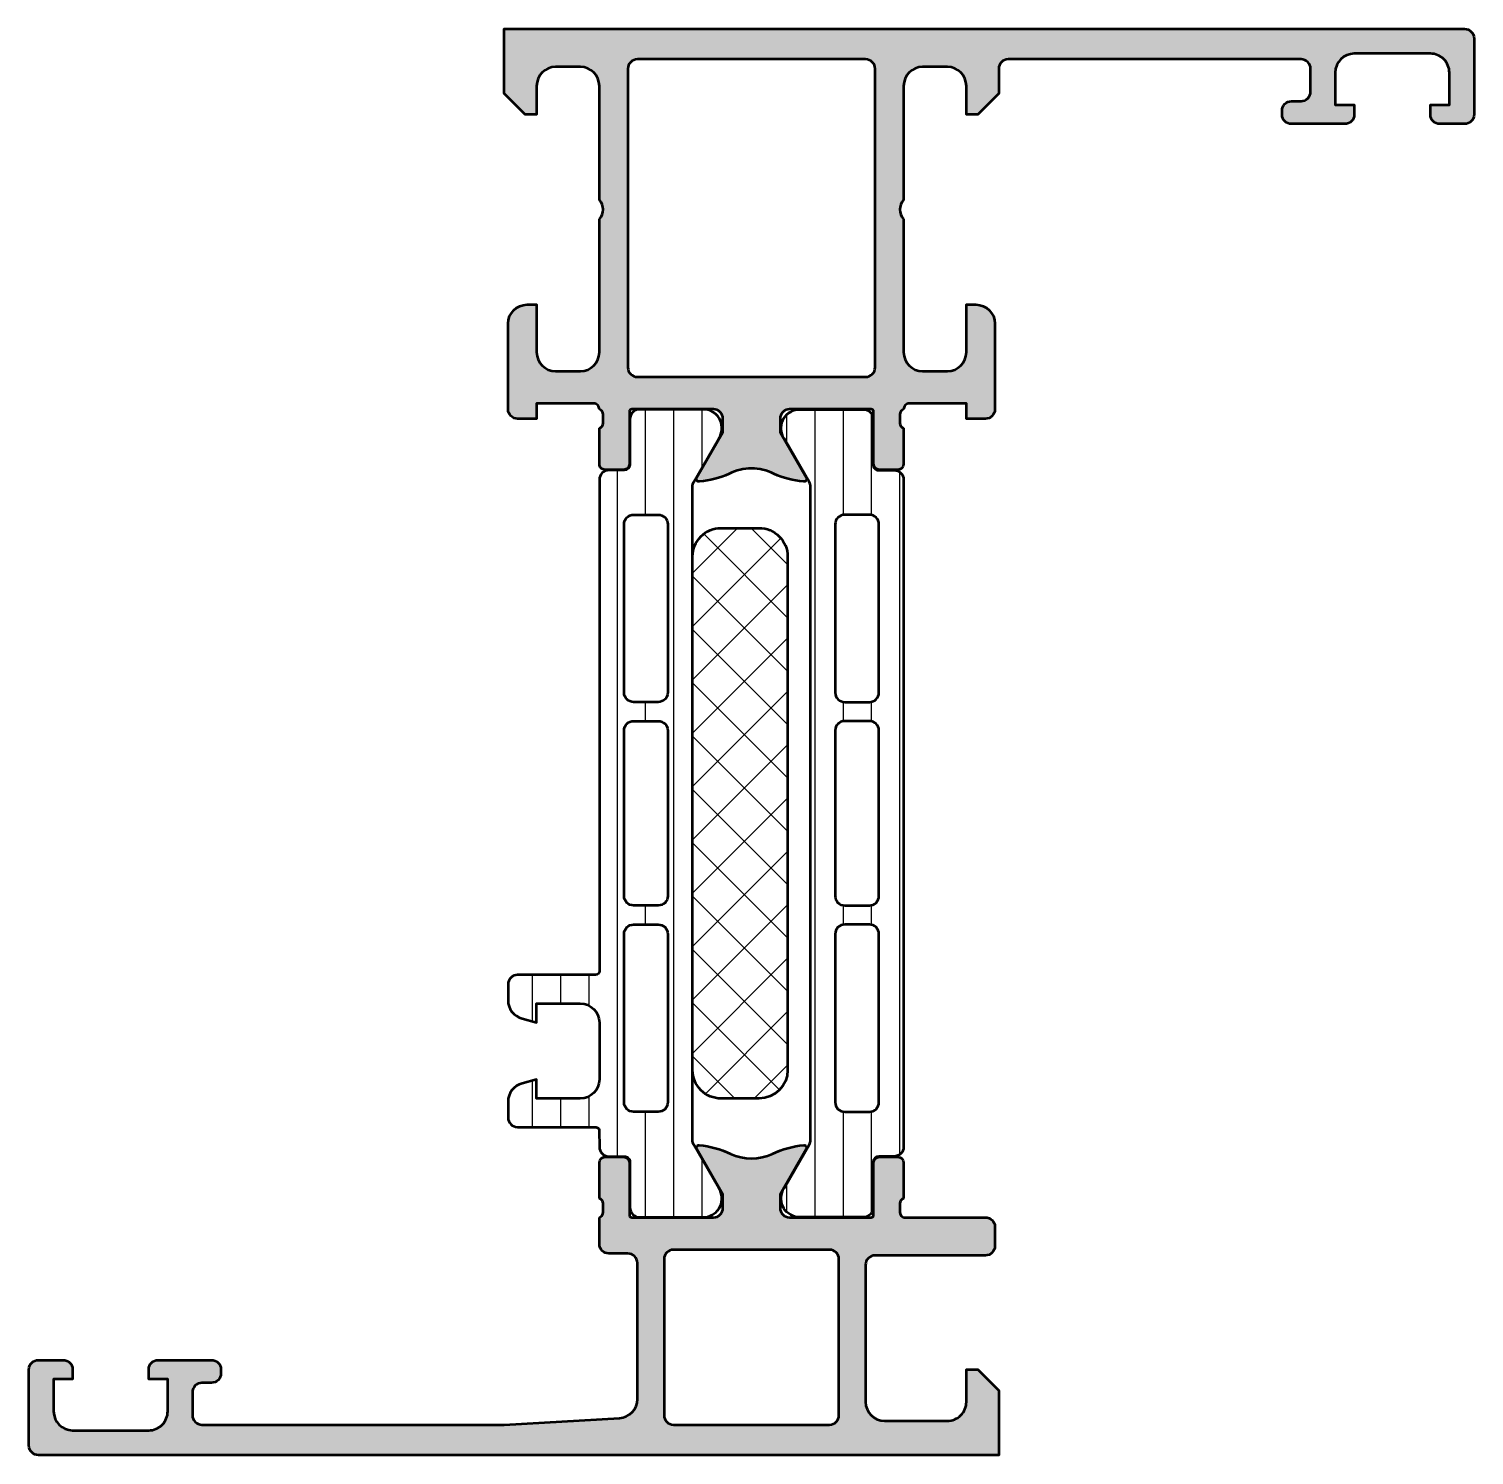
# Model space of a CAD drawing. Extents: x -25 to 51, y 0 to 75.
import ezdxf

# ---------------------------------------------------------------- set-up
doc = ezdxf.new("R2010")
doc.units = 0
for name, color, linetype, lineweight in [('0S-Alu contour', 7, 'Continuous', 50), ('0S-Alu hatch', 252, 'Continuous', 25), ('0S-Plastic contour', 254, 'Continuous', 50), ('0S-Plastic hatch', 253, 'Continuous', 25), ('0S-PT contour', 91, 'Continuous', 50), ('0S-PT hatch', 103, 'Continuous', 25)]:
    doc.layers.add(name, color=color, linetype=linetype, lineweight=lineweight)
pattern_1 = [(90, (0, 0), (-1.4859, 0), [])]

# ---------------------------------------------------------------- blocks, each defined once
blk = doc.blocks.new('347120__E89E21AB_7B43_412F_ADF8_2AC5BC6A3E0C_')
at = {"layer": '0S-Alu hatch'}
h = blk.add_hatch(color=256, dxfattribs=at)
edge = h.paths.add_edge_path()
edge.add_ellipse((25.29990081927386, 11.00000257184423), major_axis=(-0.5000030448782468, 0), ratio=1, start_angle=90.00035232923187, end_angle=179.9996510864114, ccw=False)
edge.add_line((25.29990389394516, 10.49999952697544), (19.50000008392089, 10.49999952697544))
edge.add_arc((19.49999644456426, 10.00000316633207), 0.4999963606566104, 89.99958295741384, 180.0004170428646)
edge.add_line((19.00000008392089, 9.999999526973012), (19.00000008392089, 2.800003055570416))
edge.add_arc((20.00001990706873, 2.800022878718245), 1.000019823344306, 180.0011357606123, 269.9988642398075)
edge.add_line((20.0000000839209, 1.800003055570413), (23.29998787688964, 1.800003055570413))
edge.add_arc((23.30001889232069, 2.799971920933788), 0.9999688658443686, 269.9982228913725, 360.0017839387354)
edge.add_line((24.29998775768036, 2.80000305556899), (24.29998775768036, 4.5000000038126))
edge.add_line((24.29998775768036, 4.5000000038126), (24.89999386119598, 4.500000003812602))
edge.add_line((24.89999386119598, 4.500000003812602), (26, 3.40000152969151))
edge.add_line((26, 3.40000152969151), (26, 0))
edge.add_line((26, 0), (-24.50000659179932, 0))
edge.add_ellipse((-24.50001022786222, 0.4999963639371272), major_axis=(-0.4999963639503483, 0), ratio=1, start_angle=-0.0004171022873720176, end_angle=90.00041666514642, ccw=False)
edge.add_line((-25.00000659179932, 0.5000000038147762), (-25.00000659179932, 4.500000003812601))
edge.add_ellipse((-24.50001023115595, 4.500003643169236), major_axis=(-0.4999963606566104, 0), ratio=1, start_angle=-90.0004170425853, end_angle=0.00041704286462618256, ccw=False)
edge.add_line((-24.50000659179933, 5.000000003812602), (-23.19998828125247, 5.000000003812602))
edge.add_ellipse((-23.19996802631576, 4.500050774159833), major_axis=(-0.4999492300630739, 0), ratio=1, start_angle=179.9941815559629, end_angle=270.00232128047844, ccw=False)
edge.add_line((-22.70001879883057, 4.50000000381276), (-22.70001879883057, 4.000000003812601))
edge.add_line((-22.70001879883057, 4.000000003812601), (-23.70001879883057, 4.000000003812601))
edge.add_line((-23.70001879883057, 4.000000003812601), (-23.70001879883056, 2.300003055570408))
edge.add_arc((-22.69997562033102, 2.300046234069966), 1.000043179431696, 180.002473839011, 269.9975261610281)
edge.add_line((-22.70001879883057, 1.300003055570421), (-18.69998828125244, 1.300003055570414))
edge.add_arc((-18.69997154912291, 2.299955806839037), 0.9999527514086121, 269.9990412742971, 360.0027072808267)
edge.add_line((-17.70001879883057, 2.30000305557068), (-17.70001879883057, 4.000000003812601))
edge.add_line((-17.70001879883057, 4.000000003812601), (-18.70001879883057, 4.000000003812601))
edge.add_line((-18.70001879883057, 4.000000003812601), (-18.70001879883057, 4.500000003812601))
edge.add_ellipse((-18.19997006305657, 4.499951268038604), major_axis=(-0.5000487381489384, 0), ratio=1, start_angle=270.00558416400594, end_angle=359.99441583604505, ccw=False)
edge.add_line((-18.20001879883055, 5.0000000038126), (-15.4000004882837, 5.000000003812601))
edge.add_ellipse((-15.39998668829899, 4.500013803797314), major_axis=(-0.4999862002057326, 0), ratio=1, start_angle=179.9984185945516, end_angle=270.00158140540844, ccw=False)
edge.add_line((-14.90000048828371, 4.50000000381226), (-14.90000048828371, 4.300003055570408))
edge.add_ellipse((-15.39998760670751, 4.299990173994212), major_axis=(-0.4999871185897443, 0), ratio=1, start_angle=89.99852384207168, end_angle=180.0014761580921, ccw=False)
edge.add_line((-15.4000004882837, 3.800003055570408), (-15.9000004882837, 3.800003055570414))
edge.add_arc((-15.89999774741608, 3.300000314702801), 0.5000027408751248, 90.00031407857217, 179.9996859215192)
edge.add_line((-16.40000048828369, 3.300003055569625), (-16.4000004882837, 2.099998477933701))
edge.add_arc((-15.90000412764033, 2.099994838577074), 0.4999963606566175, 179.9995829571354, 270.0004170425845)
edge.add_line((-15.90000048828371, 1.599998477933701), (-8.4991479561e-06, 1.599998477933696))
edge.add_line((-8.4991479561e-06, 1.599998477933696), (6.057028854367661, 1.946113590238382))
edge.add_arc((6.000000829264624, 2.944476824613389), 0.9999906716559303, 273.2692693520093, 360.0006706298243)
edge.add_line((6.999991500852056, 2.944488529202701), (6.99999150085204, 10.09999800109654))
edge.add_arc((6.499991500852043, 10.09999800109654), 0.4999999999999965, 0, 89.99999999999959)
edge.add_line((6.499991500852047, 10.59999800109653), (5.499999999999996, 10.59999800109653))
edge.add_ellipse((5.499999999999999, 11.09999800109653), major_axis=(-0.5, 0), ratio=1, start_angle=0, end_angle=89.99999999999972, ccw=False)
edge.add_line((5, 11.09999800109653), (4.999999999999992, 12.49999999999998))
edge.add_arc((4.921163553456942, 12.76752059199311), 0.278895056327445, 286.419876419493, 361.1645893740985)
edge.add_line((5.200001, 12.77318899999149), (5.200001000000003, 13.22678299999148))
edge.add_arc((4.921132904356827, 13.23244365946854), 0.2789255417371576, 358.8371299271138, 433.5754054446455)
edge.add_line((4.999999999999996, 13.49998699999149), (5.000000000000003, 15.379998))
edge.add_ellipse((5.299999999999997, 15.379998), major_axis=(-0.2999999999999936, 0), ratio=1, start_angle=270, end_angle=360, ccw=False)
edge.add_line((5.299999999999997, 15.67999799999999), (6.279974319042786, 15.67999799999999))
edge.add_ellipse((6.279974319042784, 15.37999799999999), major_axis=(-0.3000000000000043, 0), ratio=1, start_angle=180, end_angle=269.99999999999966, ccw=False)
edge.add_line((6.579974319042788, 15.37999799999999), (6.579974319042786, 12.62))
edge.add_arc((6.69997431904278, 12.62), 0.1199999999999939, 180, 270)
edge.add_line((6.69997431904278, 12.5), (11, 12.5))
edge.add_arc((11, 13), 0.5, 269.9999999999998, 360)
edge.add_line((11.5, 13), (11.49999999999999, 13.7))
edge.add_line((11.49999999999999, 13.7), (10.11850454237763, 16.09282032302755))
edge.add_ellipse((10.2381197846483, 16.16188021535169), major_axis=(-0.1381197846483002, 0), ratio=1, start_angle=-95.62257755079293, end_angle=29.99999999999733, ccw=False)
edge.add_ellipse((9.761776758826217, 11.32339113815223), major_axis=(-4.999999999999945, 0), ratio=1, start_angle=244.8147460474203, end_angle=264.3774224492066, ccw=False)
edge.add_arc((13, 18.20956550183719), 2.609565501837197, 244.8147460474203, 295.18525395258)
edge.add_ellipse((16.2382232411738, 11.32339113815232), major_axis=(-4.999999999999877, 0), ratio=1, start_angle=275.6225775507937, end_angle=295.1852539525801, ccw=False)
edge.add_ellipse((15.7618802153517, 16.1618802153517), major_axis=(-0.1381197846482951, 0), ratio=1, start_angle=149.9999999999996, end_angle=275.62257755079395, ccw=False)
edge.add_line((15.88149545762236, 16.09282032302755), (14.5, 13.7))
edge.add_line((14.5, 13.7), (14.5, 13))
edge.add_arc((15, 13), 0.4999999999999983, 180, 270)
edge.add_line((15, 12.5), (19.3000256809572, 12.5))
edge.add_arc((19.3000256809572, 12.62), 0.1200000000000045, 270, 360)
edge.add_line((19.42002568095721, 12.62), (19.42002568095721, 15.379998))
edge.add_ellipse((19.72002568095721, 15.379998), major_axis=(-0.3000000000000007, 0), ratio=1, start_angle=270.0000000000007, end_angle=360, ccw=False)
edge.add_line((19.72002568095721, 15.679998), (20.7, 15.679998))
edge.add_ellipse((20.7, 15.379998), major_axis=(-0.3000000000000007, 0), ratio=1, start_angle=180, end_angle=270, ccw=False)
edge.add_line((21, 15.379998), (21, 13.49998699999149))
edge.add_arc((21.07886709564317, 13.23244365946855), 0.2789255417371497, 106.424594555355, 181.1628700728874)
edge.add_line((20.799999, 13.22678299999149), (20.799999, 12.77318899999149))
edge.add_arc((21.07883644654304, 12.76752059199312), 0.2788950563274316, 178.8354106259024, 253.5801235805084)
edge.add_line((21, 12.5), (25.29990386414284, 12.49999999999999))
edge.add_ellipse((25.29990386414283, 11.99999999999999), major_axis=(-0.5, 0), ratio=1, start_angle=180, end_angle=269.9999999999996, ccw=False)
edge.add_line((25.79990386414284, 12), (25.79990386414284, 10.99999952698023))
edge = h.paths.add_edge_path()
edge.add_line((17.59998329925292, 2.100006107328226), (17.59998329925292, 10.29999494933872))
edge.add_arc((17.09998329925292, 10.29999494933872), 0.5, 0, 90)
edge.add_line((17.09998329925292, 10.79999494933872), (8.899985397336415, 10.79999494933872))
edge.add_arc((8.899985397336415, 10.29999494933872), 0.4999999999999965, 90, 180)
edge.add_line((8.399985397336417, 10.29999494933872), (8.399985397336422, 2.100006107328226))
edge.add_arc((8.899985397336422, 2.100006107328227), 0.5000000000000006, 180, 270)
edge.add_line((8.899985397336422, 1.600006107328226), (17.09998329925292, 1.600006107328226))
edge.add_arc((17.09998329925292, 2.100006107328226), 0.5, 270, 360)
at = {"layer": '0S-Alu contour', "color": 7}
for points in [[(11.5, 13), (11.49999999999999, 13.7), (10.11850454237763, 16.09282032302755)], [(15.88149545762236, 16.09282032302755), (14.5, 13.7), (14.5, 13)], [(4.999999999999996, 13.49998699999149), (5.000000000000003, 15.379998)], [(5.299999999999997, 15.67999799999999), (6.279974319042786, 15.67999799999999)], [(6.579974319042788, 15.37999799999999), (6.579974319042786, 12.62)], [(19.42002568095721, 12.62), (19.42002568095721, 15.379998)], [(19.72002568095721, 15.679998), (20.7, 15.679998)], [(21, 15.379998), (21, 13.49998699999149)], [(5.200001, 12.77318899999149), (5.200001000000003, 13.22678299999148)], [(20.799999, 13.22678299999149), (20.799999, 12.77318899999149)], [(5, 11.09999800109653), (4.999999999999992, 12.49999999999998)], [(6.69997431904278, 12.5), (11, 12.5)], [(15, 12.5), (19.3000256809572, 12.5)], [(21, 12.5), (25.29990386414284, 12.49999999999999)], [(25.79990386414284, 12), (25.79990386414284, 10.99999952698023)], [(17.09998329925292, 10.79999494933872), (8.899985397336415, 10.79999494933872)], [(6.499991500852047, 10.59999800109653), (5.499999999999996, 10.59999800109653)], [(6.999991500852056, 2.944488529202701), (6.99999150085204, 10.09999800109654)], [(8.399985397336417, 10.29999494933872), (8.399985397336422, 2.100006107328226)], [(17.59998329925292, 2.100006107328226), (17.59998329925292, 10.29999494933872)], [(19.00000008392089, 9.999999526973012), (19.00000008392089, 2.800003055570416)], [(25.29990389394516, 10.49999952697544), (19.50000008392089, 10.49999952697544)], [(-24.50000659179933, 5.000000003812602), (-23.19998828125247, 5.000000003812602)], [(-18.20001879883055, 5.0000000038126), (-15.4000004882837, 5.000000003812601)], [(-25.00000659179932, 0.5000000038147762), (-25.00000659179932, 4.500000003812601)], [(24.29998775768036, 2.80000305556899), (24.29998775768036, 4.5000000038126), (24.89999386119598, 4.500000003812602), (26, 3.40000152969151), (26, 0), (-24.50000659179932, 0)], [(-22.70001879883057, 4.50000000381276), (-22.70001879883057, 4.000000003812601), (-23.70001879883057, 4.000000003812601), (-23.70001879883056, 2.300003055570408)], [(-17.70001879883057, 2.30000305557068), (-17.70001879883057, 4.000000003812601), (-18.70001879883057, 4.000000003812601), (-18.70001879883057, 4.500000003812601)], [(-14.90000048828371, 4.50000000381226), (-14.90000048828371, 4.300003055570408)], [(-16.40000048828369, 3.300003055569625), (-16.4000004882837, 2.099998477933701)], [(-15.4000004882837, 3.800003055570408), (-15.9000004882837, 3.800003055570414)], [(-15.90000048828371, 1.599998477933701), (-8.4991479561e-06, 1.599998477933696), (6.057028854367661, 1.946113590238382)], [(8.899985397336422, 1.600006107328226), (17.09998329925292, 1.600006107328226)], [(20.0000000839209, 1.800003055570413), (23.29998787688964, 1.800003055570413)], [(-22.70001879883057, 1.300003055570421), (-18.69998828125244, 1.300003055570414)]]:
    blk.add_lwpolyline(points, dxfattribs=at)
at = {"layer": '0S-Alu contour', "color": 7, "extrusion": (0, 0, -1)}
for centre, radius, start, end in [((-10.2381197846483, 16.16188021535169), 0.1381197846483002, 330.0000000000027, 95.62257755079293), ((-9.761776758826217, 11.32339113815223), 4.999999999999946, 95.6225775507934, 115.1852539525797), ((-16.2382232411738, 11.32339113815232), 4.999999999999877, 64.81474604741989, 84.37742244920629), ((-15.7618802153517, 16.1618802153517), 0.1381197846482951, 84.37742244920604, 210.0000000000004), ((-5.299999999999997, 15.379998), 0.2999999999999936, 0, 90), ((-6.279974319042784, 15.37999799999999), 0.3000000000000043, 90.00000000000033, 180), ((-19.72002568095721, 15.379998), 0.3000000000000007, 0, 89.99999999999935), ((-20.7, 15.379998), 0.3000000000000007, 90, 180), ((-25.29990386414283, 11.99999999999999), 0.5, 90.0000000000004, 180), ((-5.499999999999999, 11.09999800109653), 0.5, 270.0000000000003, 0), ((-25.29990081927386, 11.00000257184423), 0.5000030448782468, 180.0003489135887, 269.9996476707681), ((24.50001023115595, 4.500003643169236), 0.4999963606566104, 359.9995829571354, 90.00041704258533), ((23.19996802631576, 4.500050774159833), 0.4999492300630739, 89.99767871952156, 180.0058184440372), ((18.19997006305657, 4.499951268038604), 0.5000487381489384, 0.0055841639549441, 89.99441583599408), ((15.39998668829899, 4.500013803797314), 0.4999862002057326, 89.99841859459156, 180.0015814054484), ((15.39998760670751, 4.299990173994212), 0.4999871185897443, 179.9985238419079, 270.0014761579283), ((24.50001022786222, 0.4999963639371272), 0.4999963639503483, 269.9995833348536, 0.0004171022873881)]:
    blk.add_arc(centre, radius, start, end, dxfattribs=at)
at = {"layer": '0S-Alu contour', "color": 7}
for centre, radius, start, end in [((13, 18.20956550183719), 2.609565501837197, 244.8147460474203, 295.18525395258), ((4.921132904356827, 13.23244365946854), 0.2789255417371576, 358.8371299271138, 73.57540544464557), ((11, 13), 0.5, 269.9999999999998, 0), ((15, 13), 0.4999999999999983, 180, 270), ((21.07886709564317, 13.23244365946855), 0.2789255417371497, 106.424594555355, 181.1628700728874), ((4.921163553456942, 12.76752059199311), 0.278895056327445, 286.419876419493, 1.164589374098488), ((6.69997431904278, 12.62), 0.1199999999999939, 180, 270), ((19.3000256809572, 12.62), 0.1200000000000045, 270, 0), ((21.07883644654304, 12.76752059199312), 0.2788950563274316, 178.8354106259024, 253.5801235805084), ((8.899985397336415, 10.29999494933872), 0.4999999999999965, 90, 180), ((17.09998329925292, 10.29999494933872), 0.5, 0, 90), ((6.499991500852043, 10.09999800109654), 0.4999999999999965, 0, 89.99999999999959), ((19.49999644456426, 10.00000316633207), 0.4999963606566104, 89.99958295741384, 180.0004170428646), ((-15.89999774741608, 3.300000314702801), 0.5000027408751248, 90.00031407857217, 179.9996859215192), ((-22.69997562033102, 2.300046234069966), 1.000043179431696, 180.002473839011, 269.9975261610281), ((-18.69997154912291, 2.299955806839037), 0.9999527514086121, 269.9990412742971, 0.0027072808266599), ((6.000000829264624, 2.944476824613389), 0.9999906716559303, 273.2692693520093, 0.000670629824406), ((20.00001990706873, 2.800022878718245), 1.000019823344306, 180.0011357606123, 269.9988642398075), ((23.30001889232069, 2.799971920933788), 0.9999688658443686, 269.9982228913725, 0.0017839387354142), ((-15.90000412764033, 2.099994838577074), 0.4999963606566175, 179.9995829571354, 270.0004170425845), ((8.899985397336422, 2.100006107328227), 0.5000000000000006, 180, 270), ((17.09998329925292, 2.100006107328226), 0.5, 270, 0)]:
    blk.add_arc(centre, radius, start, end, dxfattribs=at)
blk = doc.blocks.new('368540__56D7C371_20CF_4639_AB52_4DFCF1A27ABB_')
at = {"layer": '0S-PT hatch'}
h = blk.add_hatch(dxfattribs=at)
h.set_pattern_fill('ANSI37', color=256, scale=0.625, angle=90, style=0)
h.set_pattern_definition([(135, (0, 0), (-1.403165018917055, -1.403165018917055), []), (225, (0, 0), (1.403165018917055, -1.403165018917055), [])])
edge = h.paths.add_edge_path()
edge.add_ellipse((13.400734793278, 47.25107660496467), major_axis=(-1.5, 0), ratio=1, start_angle=180, end_angle=270.0000000000001, ccw=False)
edge.add_line((14.900734793278, 47.25107660496467), (14.90073479327801, 20.25107660496467))
edge.add_ellipse((13.40073479327801, 20.25107660496467), major_axis=(-1.500000000000001, 0), ratio=1, start_angle=90.00000000000011, end_angle=180, ccw=False)
edge.add_line((13.40073479327801, 18.75107660496467), (11.40073479327801, 18.75107660496467))
edge.add_ellipse((11.400734793278, 20.25107660496467), major_axis=(-1.499999999999996, 0), ratio=1, start_angle=0, end_angle=90.00000000000023, ccw=False)
edge.add_line((9.900734793278007, 20.25107660496467), (9.900734793278001, 47.25107660496467))
edge.add_ellipse((11.400734793278, 47.25107660496467), major_axis=(-1.499999999999997, 0), ratio=1, start_angle=269.99999999999994, end_angle=360, ccw=False)
edge.add_line((11.400734793278, 48.75107660496468), (13.400734793278, 48.75107660496468))
at = {"layer": '0S-PT contour', "color": 7}
for points in [[(11.400734793278, 48.75107660496468), (13.400734793278, 48.75107660496468)], [(9.900734793278007, 20.25107660496467), (9.900734793278001, 47.25107660496467)], [(14.900734793278, 47.25107660496467), (14.90073479327801, 20.25107660496467)], [(13.40073479327801, 18.75107660496467), (11.40073479327801, 18.75107660496467)]]:
    blk.add_lwpolyline(points, dxfattribs=at)
at = {"layer": '0S-PT contour', "color": 7, "extrusion": (0, 0, -1)}
for centre, radius, start, end in [((-11.400734793278, 47.25107660496467), 1.499999999999998, 0, 90.00000000000007), ((-13.400734793278, 47.25107660496467), 1.5, 89.99999999999991, 180), ((-11.400734793278, 20.25107660496467), 1.499999999999996, 269.9999999999998, 0), ((-13.40073479327801, 20.25107660496467), 1.500000000000001, 180, 269.9999999999999)]:
    blk.add_arc(centre, radius, start, end, dxfattribs=at)
blk = doc.blocks.new('284027__A687E2B4_68D0_483B_86A1_8ABFF1E2E306___953A8E3C_B4A5_4363_B3F5_7A9732920150_')
at = {"layer": '0S-Plastic hatch'}
h = blk.add_hatch(dxfattribs=at)
h.set_pattern_fill('ANSI31', color=256, scale=0.4680000000000001, angle=45, style=0)
h.set_pattern_definition(pattern_1)
edge = h.paths.add_edge_path()
edge.add_line((5.000000000000003, 51.29262339778484), (4.999977078441997, 25.45125658823265))
edge.add_ellipse((4.795838212819975, 25.455375387072), major_axis=(-0.2041804127758702, 0), ratio=1, start_angle=90.48506106571682, end_angle=178.8441310561838, ccw=False)
edge.add_line((4.797566765715238, 25.25120229122876), (0.6975667657269505, 25.25120229122876))
edge.add_arc((0.6975667657269398, 24.75120229122881), 0.4999999999999467, 89.99999999999876, 180)
edge.add_line((0.197566765726993, 24.75120229122881), (0.1975667657270108, 23.92045306784114))
edge.add_arc((1.197566765727049, 23.92045306784114), 1.000000000000035, 180, 254.9999999989184)
edge.add_line((0.9387477206062868, 22.95452724155692), (1.69756676572695, 22.75120229122875))
edge.add_line((1.69756676572695, 22.75120229122875), (1.697566765726946, 23.75120229122876))
edge.add_line((1.697566765726946, 23.75120229122876), (3.997566765715358, 23.75120229122875))
edge.add_ellipse((3.995857731874244, 22.74707631855112), major_axis=(-1.004127427074104, 0), ratio=1, start_angle=180.2298596784872, end_angle=269.9024820249131, ccw=False)
edge.add_line((4.99997707844199, 22.7511046743983), (4.99997707844199, 19.75122632025461))
edge.add_ellipse((3.995857519994096, 19.75532877543038), major_axis=(-1.00412793895801, 0), ratio=1, start_angle=90.09753001532027, end_angle=179.7659122786875, ccw=False)
edge.add_line((3.997566765715301, 18.75120229122875), (1.697566765726953, 18.75120229122875))
edge.add_line((1.697566765726953, 18.75120229122875), (1.697566765726836, 19.75120229122869))
edge.add_line((1.697566765726836, 19.75120229122869), (0.938747720606269, 19.54787734087044))
edge.add_arc((1.1975667657269, 18.58195151458676), 0.9999999999994827, 105.0000000010822, 180)
edge.add_line((0.1975667657274179, 18.58195151458676), (0.1975667657269504, 17.75120229122874))
edge.add_arc((0.6975667657269647, 17.75120229122877), 0.5000000000000142, 180, 269.9999999999992)
edge.add_line((0.6975667657269575, 17.25120229122875), (4.79756676571532, 17.25120229122875))
edge.add_ellipse((4.797566765715343, 17.05120229122878), major_axis=(-0.1999999999999637, 0), ratio=1, start_angle=180, end_angle=270.00000000000665, ccw=False)
edge.add_line((4.997566765715305, 17.05120229122878), (4.998887310705246, 16.21013004610088))
edge.add_arc((5.498884631371023, 16.21010925689817), 0.4999973210979704, 179.9976177199981, 269.9982316841403)
edge.add_line((5.498869199986721, 15.71011193603832), (6.309200532801625, 15.71008330962012))
edge.add_ellipse((6.309189666567314, 15.41008330981692), major_axis=(-0.2999999999999899, 0), ratio=1, start_angle=179.9979247021016, end_angle=269.99792470211537, ccw=False)
edge.add_line((6.609189666370511, 15.41007244358253), (6.60877078615772, 13.0100740742441))
edge.add_arc((7.108766763172724, 13.0100533243742), 0.4999959774455648, 179.9976222209284, 269.9982271832997)
edge.add_line((7.108751292552963, 12.51005734716798), (10.58529278835881, 12.50993069970388))
edge.add_arc((10.4430179914446, 13.4997539283803), 0.999996070924477, 278.1795327540128, 392.7249408019541)
edge.add_line((11.28429022210338, 14.04035838247478), (9.965903224316335, 16.32406298372988))
edge.add_ellipse((10.39892499602131, 16.57404727383348), major_axis=(-0.5000000000691192, 0), ratio=1, start_angle=-0.0020153897934278575, end_angle=29.99792130043909, ccw=False)
edge.add_line((9.898924996261515, 16.57406486142708), (9.90001130869739, 50.92833361702788))
edge.add_ellipse((10.40001130838044, 50.92831498386472), major_axis=(-0.5000000000302501, 0), ratio=1, start_angle=329.9979281041082, end_angle=359.9978647969435, ccw=False)
edge.add_line((9.967007647096407, 51.1783306420641), (11.28556007655461, 53.46193973131244))
edge.add_arc((10.44432701033439, 54.00260512706299), 0.9999960709244696, 327.2709086022711, 441.816316650216)
edge.add_line((10.58667351121614, 54.99241804653369), (7.110132015410307, 54.99254469399776))
edge.add_arc((7.110111265540407, 54.49254871698272), 0.4999959774456003, 89.99762222092833, 179.9982271832751)
edge.add_line((6.610115288334148, 54.49256418760271), (6.610360308914977, 52.09256579421701))
edge.add_ellipse((6.310360309111723, 52.09257666045139), major_axis=(-0.3000000000000449, 0), ratio=1, start_angle=89.99792470212441, end_angle=179.9979247021016, ccw=False)
edge.add_line((6.310349442877459, 51.79257666064813), (5.500018110062534, 51.79260528706632))
edge.add_arc((5.499997320859801, 51.29260796640057), 0.4999973210979491, 89.99761772008348, 179.9982316841069)
edge = h.paths.add_edge_path()
edge.add_ellipse((6.799448700661269, 48.95118994053621), major_axis=(-0.5000000020876216, 0), ratio=1, start_angle=269.9981008973781, end_angle=360, ccw=False)
edge.add_line((6.799465273458128, 49.45118994234918), (8.099459379726031, 49.45118994234918))
edge.add_ellipse((8.099463019082645, 48.95119358170581), major_axis=(-0.499996360656621, 0), ratio=1, start_angle=179.9995829571355, end_angle=270.0004170425837, ccw=False)
edge.add_line((8.59945937972602, 48.95118994234675), (8.599459379726035, 40.10119604586718))
edge.add_ellipse((8.099463019082783, 40.10119240650811), major_axis=(-0.4999963606564967, 0), ratio=1, start_angle=89.99958295740163, end_angle=180.0004170428646, ccw=False)
edge.add_line((8.099459379726042, 39.60119604586486), (6.799465273413296, 39.60119604586486))
edge.add_ellipse((6.799448700730959, 40.10119604774749), major_axis=(-0.5000000021572895, 0), ratio=1, start_angle=0, end_angle=90.00189908949841, ccw=False)
edge.add_line((6.299448698573669, 40.10119604774749), (6.299448698573647, 48.95118994053621))
edge = h.paths.add_edge_path()
edge.add_line((6.299448698584058, 29.40118994305284), (6.299448698584043, 38.10119604656853))
edge.add_ellipse((6.79944869858405, 38.10119604656332), major_axis=(-0.5000000000000142, 0), ratio=1, start_angle=269.99999999880635, end_angle=360, ccw=False)
edge.add_line((6.799448698594467, 38.60119604656333), (8.0994593797468, 38.60119604656332))
edge.add_ellipse((8.099459379736395, 38.1011960465633), major_axis=(-0.5000000000000142, 0), ratio=1, start_angle=180, end_angle=269.99999999880754, ccw=False)
edge.add_line((8.599459379736407, 38.1011960465633), (8.599459379736395, 29.40118994304765))
edge.add_ellipse((8.099459379736398, 29.40118994304765), major_axis=(-0.4999999999999965, 0), ratio=1, start_angle=90.00000000000159, end_angle=180, ccw=False)
edge.add_line((8.099459379736413, 28.90118994304765), (6.799448698584058, 28.90118994304764))
edge.add_ellipse((6.79944869858405, 29.40118994304763), major_axis=(-0.4999999999999929, 0), ratio=1, start_angle=0, end_angle=90.0000000000008, ccw=False)
edge = h.paths.add_edge_path()
edge.add_line((8.599459379736402, 27.40118994304764), (8.599459379736405, 18.55121130535756))
edge.add_ellipse((8.09944412094735, 18.55121130535237), major_axis=(-0.5000152587890554, 0), ratio=1, start_angle=89.9999999999988, end_angle=180, ccw=False)
edge.add_line((8.09944412094734, 18.05119604656332), (6.799433439794995, 18.05119604656332))
edge.add_ellipse((6.799433439794988, 18.55118078777423), major_axis=(-0.4999847412109269, 0), ratio=1, start_angle=0, end_angle=90.0000000000008, ccw=False)
edge.add_line((6.299448698584061, 18.55118078777423), (6.299448698584061, 27.40118994305278))
edge.add_ellipse((6.799448700671671, 27.40118994123469), major_axis=(-0.5000000020876109, 0), ratio=1, start_angle=269.9981008973833, end_angle=360, ccw=False)
edge.add_line((6.799465273468484, 27.90118994304764), (8.099459379736402, 27.90118994304764))
edge.add_ellipse((8.09946301909309, 27.40119358240433), major_axis=(-0.4999963606565571, 0), ratio=1, start_angle=179.9995829571355, end_angle=270.00041704259223, ccw=False)
at = {"layer": '0S-Alu contour', "color": 7}
for points in [[(6.799465273458128, 49.45118994234918), (8.099459379726031, 49.45118994234918)], [(6.299448698573669, 40.10119604774749), (6.299448698573647, 48.95118994053621)], [(8.59945937972602, 48.95118994234675), (8.599459379726035, 40.10119604586718)], [(8.099459379726042, 39.60119604586486), (6.799465273413296, 39.60119604586486)], [(6.299448698584058, 29.40118994305284), (6.299448698584043, 38.10119604656853)], [(6.799448698594467, 38.60119604656333), (8.0994593797468, 38.60119604656332)], [(8.599459379736407, 38.1011960465633), (8.599459379736395, 29.40118994304765)], [(8.099459379736413, 28.90118994304765), (6.799448698584058, 28.90118994304764)], [(6.299448698584061, 18.55118078777423), (6.299448698584061, 27.40118994305278)], [(6.799465273468484, 27.90118994304764), (8.099459379736402, 27.90118994304764)], [(8.599459379736402, 27.40118994304764), (8.599459379736405, 18.55121130535756)], [(8.09944412094734, 18.05119604656332), (6.799433439794995, 18.05119604656332)]]:
    blk.add_lwpolyline(points, dxfattribs=at)
at = {"layer": '0S-Alu contour', "color": 7, "extrusion": (0, 0, -1)}
for centre, radius, start, end in [((-6.799448700661269, 48.95118994053621), 0.5000000020876216, 0, 90.00189910262193), ((-8.099463019082645, 48.95119358170581), 0.499996360656621, 89.9995829574163, 180.0004170428646), ((-6.799448700730959, 40.10119604774749), 0.5000000021572895, 269.9981009105016, 0), ((-8.099463019082783, 40.10119240650811), 0.4999963606564967, 179.9995829571354, 270.0004170425984), ((-6.79944869858405, 38.10119604656332), 0.5000000000000142, 0, 90.00000000119365), ((-8.099459379736395, 38.1011960465633), 0.5000000000000142, 90.00000000119243, 180), ((-6.79944869858405, 29.40118994304763), 0.4999999999999929, 269.9999999999992, 0), ((-8.099459379736398, 29.40118994304765), 0.4999999999999965, 180, 269.9999999999984), ((-6.799448700671671, 27.40118994123469), 0.5000000020876109, 0, 90.00189910261665), ((-8.09946301909309, 27.40119358240433), 0.4999963606565571, 89.99958295740775, 180.0004170428646), ((-6.799433439794988, 18.55118078777423), 0.4999847412109269, 269.9999999999992, 0), ((-8.09944412094735, 18.55121130535237), 0.5000152587890554, 180, 270.0000000000012)]:
    blk.add_arc(centre, radius, start, end, dxfattribs=at)
at = {"layer": '0S-Plastic contour', "color": 7}
for points in [[(10.58667351121614, 54.99241804653369), (7.110132015410307, 54.99254469399776)], [(6.610115288334148, 54.49256418760271), (6.610360308914977, 52.09256579421701)], [(9.967007647096407, 51.1783306420641), (11.28556007655461, 53.46193973131244)], [(6.310349442877459, 51.79257666064813), (5.500018110062534, 51.79260528706632)], [(5.000000000000003, 51.29262339778484), (4.999977078441997, 25.45125658823265)], [(9.898924996261515, 16.57406486142708), (9.90001130869739, 50.92833361702788)], [(4.797566765715238, 25.25120229122876), (0.6975667657269505, 25.25120229122876)], [(0.197566765726993, 24.75120229122881), (0.1975667657270108, 23.92045306784114)], [(0.9387477206062868, 22.95452724155692), (1.69756676572695, 22.75120229122875), (1.697566765726946, 23.75120229122876), (3.997566765715358, 23.75120229122875)], [(4.99997707844199, 22.7511046743983), (4.99997707844199, 19.75122632025461)], [(3.997566765715301, 18.75120229122875), (1.697566765726953, 18.75120229122875), (1.697566765726836, 19.75120229122869), (0.938747720606269, 19.54787734087044)], [(0.1975667657274179, 18.58195151458676), (0.1975667657269504, 17.75120229122874)], [(0.6975667657269575, 17.25120229122875), (4.79756676571532, 17.25120229122875)], [(4.997566765715305, 17.05120229122878), (4.998887310705246, 16.21013004610088)], [(11.28429022210338, 14.04035838247478), (9.965903224316335, 16.32406298372988)], [(5.498869199986721, 15.71011193603832), (6.309200532801625, 15.71008330962012)], [(6.609189666370511, 15.41007244358253), (6.60877078615772, 13.0100740742441)], [(7.108751292552963, 12.51005734716798), (10.58529278835881, 12.50993069970388)]]:
    blk.add_lwpolyline(points, dxfattribs=at)
for centre, radius, start, end in [((7.110111265540407, 54.49254871698272), 0.4999959774456003, 89.99762222092833, 179.9982271832751), ((10.44432701033439, 54.00260512706299), 0.9999960709244696, 327.2709086022711, 81.81631665021601), ((5.499997320859801, 51.29260796640057), 0.4999973210979491, 89.99761772008348, 179.9982316841069), ((0.6975667657269398, 24.75120229122881), 0.4999999999999467, 89.99999999999876, 180), ((1.197566765727049, 23.92045306784114), 1.000000000000035, 180, 254.9999999989184), ((1.1975667657269, 18.58195151458676), 0.9999999999994827, 105.0000000010822, 180), ((0.6975667657269647, 17.75120229122877), 0.5000000000000142, 180, 269.9999999999992), ((5.498884631371023, 16.21010925689817), 0.4999973210979704, 179.9976177199981, 269.9982316841403), ((10.4430179914446, 13.4997539283803), 0.999996070924477, 278.1795327540128, 32.72494080195404), ((7.108766763172724, 13.0100533243742), 0.4999959774455648, 179.9976222209284, 269.9982271832997)]:
    blk.add_arc(centre, radius, start, end, dxfattribs=at)
at = {"layer": '0S-Plastic contour', "color": 7, "extrusion": (0, 0, -1)}
for centre, radius, start, end in [((-6.310360309111723, 52.09257666045139), 0.3000000000000449, 180.0020752978985, 270.0020752978756), ((-10.40001130838044, 50.92831498386472), 0.5000000000302501, 0.0021352030565457, 30.0020718958918), ((-4.795838212819975, 25.455375387072), 0.2041804127758702, 181.1558689438162, 269.5149389342832), ((-3.995857731874244, 22.74707631855112), 1.004127427074104, 90.09751797508689, 179.7701403215128), ((-3.995857519994096, 19.75532877543038), 1.00412793895801, 180.2340877213126, 269.9024699846797), ((-4.797566765715343, 17.05120229122878), 0.1999999999999637, 89.99999999999336, 180), ((-10.39892499602131, 16.57404727383348), 0.5000000000691192, 330.0020786995609, 0.002015389793375), ((-6.309189666567314, 15.41008330981692), 0.2999999999999899, 90.00207529788462, 180.0020752978985)]:
    blk.add_arc(centre, radius, start, end, dxfattribs=at)
blk = doc.blocks.new('284027__97FA3703_E77F_4BD8_BEBB_549F220E2964___1189DAA0_0001_49F5_8FD3_BE118FD12AFC_')
at = {"layer": '0S-Plastic hatch'}
h = blk.add_hatch(dxfattribs=at)
h.set_pattern_fill('ANSI31', color=256, scale=0.4680000000000001, angle=45, style=0)
h.set_pattern_definition(pattern_1)
edge = h.paths.add_edge_path()
edge.add_line((21.00124670355822, 51.29235132416485), (21.00013401426346, 16.20985797248088))
edge.add_ellipse((20.50013669340362, 16.20987340386518), major_axis=(-0.4999973210979801, 0), ratio=1, start_angle=89.99761772008878, end_angle=179.998231684107, ccw=False)
edge.add_line((20.50011590420093, 15.70987608319939), (19.68978457138602, 15.70990470961759))
edge.add_arc((19.6897737051517, 15.40990470981438), 0.2999999999999957, 89.99792470211386, 179.9979247021014)
edge.add_line((19.38977370534849, 15.40991557604877), (19.39001872592931, 13.00991718266322))
edge.add_ellipse((18.89002274872309, 13.00993265328297), major_axis=(-0.499995977445571, 0), ratio=1, start_angle=89.99762222092761, end_angle=179.9982271832753, ccw=False)
edge.add_line((18.89000199885318, 12.50993667626796), (15.41346050304734, 12.51006332373204))
edge.add_ellipse((15.55580700392911, 13.49987624320274), major_axis=(-0.9999960709244801, 0), ratio=1, start_angle=-32.72909139772662, end_angle=81.8163166502145, ccw=False)
edge.add_line((14.71457393770886, 14.04054163895327), (16.03312636716526, 16.32415072820264))
edge.add_arc((15.60012270591322, 16.57416638639704), 0.500000000000052, 329.9979281027699, 359.9978647972849)
edge.add_line((16.10012270556608, 16.57414775323825), (16.10120901799715, 50.92841650883724))
edge.add_arc((15.60120901830645, 50.92843409645906), 0.5000000000000253, 359.9979846069515, 389.9979213014619)
edge.add_line((16.03423078994712, 51.17841838653585), (14.71584379216008, 53.46212298779094))
edge.add_ellipse((15.55711602281887, 54.00272744188542), major_axis=(-0.999996070924482, 0), ratio=1, start_angle=-81.82046724598689, end_angle=32.72494080195338, ccw=False)
edge.add_line((15.41484122590465, 54.99255067056184), (18.8913827217105, 54.99242402309775))
edge.add_ellipse((18.89136725109074, 54.49242804589152), major_axis=(-0.4999959774455675, 0), ratio=1, start_angle=179.9976222209286, end_angle=269.9982271833005, ccw=False)
edge.add_line((19.39136322810575, 54.49240729602163), (19.39094434789295, 52.09240892668312))
edge.add_arc((19.69094434769615, 52.0923980604488), 0.2999999999999972, 179.9979247021014, 269.9979247021146)
edge.add_line((19.69093348146184, 51.7923980606456), (20.50126481427675, 51.7923694342274))
edge.add_ellipse((20.50124938289244, 51.29237211336755), major_axis=(-0.4999973210979694, 0), ratio=1, start_angle=179.9976177199983, end_angle=269.9982316841399, ccw=False)
edge = h.paths.add_edge_path()
edge.add_arc((19.20070057446848, 48.95130058249147), 0.4999847412109306, 0, 90.00000000000081)
edge.add_line((19.20070057446847, 49.4512853237024), (17.90068989331613, 49.4512853237024))
edge.add_arc((17.90068989331612, 48.95127006491335), 0.5000152587890554, 89.9999999999992, 180)
edge.add_line((17.40067463452706, 48.95127006491335), (17.40067463452706, 40.10129142722047))
edge.add_arc((17.90067099517038, 40.10128778786141), 0.4999963606565682, 179.9995829571354, 270.0004170425911)
edge.add_line((17.90067463452706, 39.60129142721809), (19.20066874079498, 39.60129142721809))
edge.add_arc((19.20068531359178, 40.10129142903105), 0.5000000020876216, 269.9981008973846, 360)
edge.add_line((19.7006853156794, 40.10129142903105), (19.70068531567941, 48.95130058249147))
edge = h.paths.add_edge_path()
edge.add_line((19.70068531567942, 29.40128532369719), (19.70068531567941, 38.10129142721289))
edge.add_arc((19.20068531567941, 38.10129142721809), 0.5, 0, 90)
edge.add_line((19.20068531567941, 38.60129142721809), (17.90067463452705, 38.60129142721809))
edge.add_arc((17.90067463452705, 38.1012914272181), 0.4999999999999894, 90, 180)
edge.add_line((17.40067463452706, 38.1012914272181), (17.40067463452706, 29.40128532370242))
edge.add_arc((17.90067463452708, 29.40128532370242), 0.5000000000000142, 180, 269.999999998808)
edge.add_line((17.90067463451667, 28.90128532370241), (19.200685315669, 28.90128532370241))
edge.add_arc((19.20068531567942, 29.4012853237024), 0.5, 269.9999999988063, 360)
edge = h.paths.add_edge_path()
edge.add_line((19.70068531568979, 18.55129142791138), (19.70068531568979, 27.40128532439565))
edge.add_arc((19.20068531353249, 27.4012853225182), 0.5000000021573064, 0, 90.00189908949562)
edge.add_line((19.20066874085017, 27.90128532440085), (17.90067463453744, 27.90128532440087))
edge.add_arc((17.90067099518072, 27.4012889637576), 0.4999963606565109, 89.99958295740409, 180.0004170428646)
edge.add_line((17.40067463453745, 27.40128532439854), (17.40067463453745, 18.55129142791898))
edge.add_arc((17.90067099518083, 18.55128778855991), 0.4999963606566215, 179.9995829571354, 270.0004170425849)
edge.add_line((17.90067463453745, 18.05129142791654), (19.20066874080535, 18.05129142791654))
edge.add_arc((19.20068531360217, 18.55129142972951), 0.5000000020876207, 269.9981008973825, 360)
at = {"layer": '0S-Alu contour', "color": 7}
for points in [[(19.20070057446847, 49.4512853237024), (17.90068989331613, 49.4512853237024)], [(17.40067463452706, 48.95127006491335), (17.40067463452706, 40.10129142722047)], [(19.7006853156794, 40.10129142903105), (19.70068531567941, 48.95130058249147)], [(17.90067463452706, 39.60129142721809), (19.20066874079498, 39.60129142721809)], [(17.40067463452706, 38.1012914272181), (17.40067463452706, 29.40128532370242)], [(19.20068531567941, 38.60129142721809), (17.90067463452705, 38.60129142721809)], [(19.70068531567942, 29.40128532369719), (19.70068531567941, 38.10129142721289)], [(17.90067463451667, 28.90128532370241), (19.200685315669, 28.90128532370241)], [(17.40067463453745, 27.40128532439854), (17.40067463453745, 18.55129142791898)], [(19.20066874085017, 27.90128532440085), (17.90067463453744, 27.90128532440087)], [(19.70068531568979, 18.55129142791138), (19.70068531568979, 27.40128532439565)], [(17.90067463453745, 18.05129142791654), (19.20066874080535, 18.05129142791654)]]:
    blk.add_lwpolyline(points, dxfattribs=at)
for centre, radius, start, end in [((17.90068989331612, 48.95127006491335), 0.5000152587890554, 89.9999999999992, 180), ((19.20070057446848, 48.95130058249147), 0.4999847412109306, 0, 90.00000000000081), ((17.90067099517038, 40.10128778786141), 0.4999963606565682, 179.9995829571354, 270.0004170425911), ((19.20068531359178, 40.10129142903105), 0.5000000020876216, 269.9981008973846, 0), ((17.90067463452705, 38.1012914272181), 0.4999999999999894, 90, 180), ((19.20068531567941, 38.10129142721809), 0.5, 0, 90), ((17.90067463452708, 29.40128532370242), 0.5000000000000142, 180, 269.999999998808), ((19.20068531567942, 29.4012853237024), 0.5, 269.9999999988063, 0), ((17.90067099518072, 27.4012889637576), 0.4999963606565109, 89.99958295740409, 180.0004170428646), ((19.20068531353249, 27.4012853225182), 0.5000000021573064, 0, 90.00189908949562), ((17.90067099518083, 18.55128778855991), 0.4999963606566215, 179.9995829571354, 270.0004170425849), ((19.20068531360217, 18.55129142972951), 0.5000000020876207, 269.9981008973825, 0)]:
    blk.add_arc(centre, radius, start, end, dxfattribs=at)
at = {"layer": '0S-Plastic contour', "color": 7}
for points in [[(15.41484122590465, 54.99255067056184), (18.8913827217105, 54.99242402309775)], [(19.39136322810575, 54.49240729602163), (19.39094434789295, 52.09240892668312)], [(16.03423078994712, 51.17841838653585), (14.71584379216008, 53.46212298779094)], [(19.69093348146184, 51.7923980606456), (20.50126481427675, 51.7923694342274)], [(16.10012270556608, 16.57414775323825), (16.10120901799715, 50.92841650883724)], [(21.00124670355822, 51.29235132416485), (21.00013401426346, 16.20985797248088)], [(14.71457393770886, 14.04054163895327), (16.03312636716526, 16.32415072820264)], [(19.38977370534849, 15.40991557604877), (19.39001872592931, 13.00991718266322)], [(20.50011590420093, 15.70987608319939), (19.68978457138602, 15.70990470961759)], [(18.89000199885318, 12.50993667626796), (15.41346050304734, 12.51006332373204)]]:
    blk.add_lwpolyline(points, dxfattribs=at)
at = {"layer": '0S-Plastic contour', "color": 7, "extrusion": (0, 0, -1)}
for centre, radius, start, end in [((-15.55711602281887, 54.00272744188542), 0.999996070924482, 327.2750591980466, 81.8204672459869), ((-18.89136725109074, 54.49242804589152), 0.4999959774455675, 90.00177281669951, 180.0023777790715), ((-20.50124938289244, 51.29237211336755), 0.4999973210979694, 90.00176831586008, 180.0023822800018), ((-20.50013669340362, 16.20987340386518), 0.4999973210979801, 180.001768315893, 270.0023822799112), ((-15.55580700392911, 13.49987624320274), 0.9999960709244801, 278.1836833497855, 32.72909139772663), ((-18.89002274872309, 13.00993265328297), 0.499995977445571, 180.0017728167248, 270.0023777790724)]:
    blk.add_arc(centre, radius, start, end, dxfattribs=at)
at = {"layer": '0S-Plastic contour', "color": 7}
for centre, radius, start, end in [((19.69094434769615, 52.0923980604488), 0.2999999999999972, 179.9979247021014, 269.9979247021146), ((15.60120901830645, 50.92843409645906), 0.5000000000000253, 359.9979846069515, 29.99792130146187), ((15.60012270591322, 16.57416638639704), 0.500000000000052, 329.9979281027699, 359.9978647972849), ((19.6897737051517, 15.40990470981438), 0.2999999999999957, 89.99792470211386, 179.9979247021014)]:
    blk.add_arc(centre, radius, start, end, dxfattribs=at)
blk = doc.blocks.new('345630__3D697D27_546C_42A1_9E8C_51D549134448_')
at = {"layer": '0S-Alu hatch'}
h = blk.add_hatch(color=256, dxfattribs=at)
edge = h.paths.add_edge_path()
edge.add_line((50.99981536864653, 74.50000000572254), (50.99981536864653, 70.49999976730396))
edge.add_ellipse((50.49978869570903, 70.50002644024147), major_axis=(-0.5000266736489019, 0), ratio=1, start_angle=90.0030563304457, end_angle=179.9969436696916, ccw=False)
edge.add_line((50.49981536864653, 69.99999976730398), (49.19976654052153, 69.99999976730396))
edge.add_ellipse((49.19979321345905, 70.50002644024148), major_axis=(-0.5000266736489304, 0), ratio=1, start_angle=0.003056330070023705, end_angle=89.9969436695502, ccw=False)
edge.add_line((48.69976654052152, 70.49999976730518), (48.69976654052152, 71.00000000572254))
edge.add_line((48.69976654052152, 71.00000000572254), (49.69976654052152, 71.00000000572254))
edge.add_line((49.69976654052152, 71.00000000572254), (49.69976654052151, 72.7000122127538))
edge.add_arc((48.69977824701956, 72.70002391925183), 0.9999882935704716, 359.999329259861, 450.0006707407822)
edge.add_line((48.69976654052153, 73.70001221275378), (44.69976654052151, 73.70001221275379))
edge.add_arc((44.69988116180977, 72.69989759146554), 1.000114627856516, 90.00656656336305, 179.9934334366156)
edge.add_line((43.69976654052153, 72.70001221275417), (43.69976654052152, 71.00000000572254))
edge.add_line((43.69976654052152, 71.00000000572254), (44.69976654052152, 71.00000000572254))
edge.add_line((44.69976654052152, 71.00000000572254), (44.69976654052152, 70.49999976730396))
edge.add_ellipse((44.19983420457714, 70.49993210324834), major_axis=(-0.4999323405234305, 0), ratio=1, start_angle=89.99224522098342, end_angle=180.0077547790363, ccw=False)
edge.add_line((44.19976654052151, 69.99999976730396), (41.39977874755277, 69.99999976730396))
edge.add_ellipse((41.39980542049027, 70.50002644024147), major_axis=(-0.5000266736489161, 0), ratio=1, start_angle=0.003056330070023705, end_angle=89.99694366955259, ccw=False)
edge.add_line((40.89977874755276, 70.49999976730517), (40.89977874755276, 70.69998145675709))
edge.add_ellipse((41.39981576598441, 70.6999446767616), major_axis=(-0.5000370197843159, 0), ratio=1, start_angle=270.0042416857466, end_angle=359.9957856350814, ccw=False)
edge.add_line((41.39977874755277, 71.19998169517565), (41.89977874755276, 71.19998169517567))
edge.add_arc((41.89983622235556, 71.69992422037286), 0.4999425285009343, 269.9934131156116, 360.0065868844339)
edge.add_line((42.39977874755275, 71.69998169517606), (42.39977874755276, 72.89999390220692))
edge.add_arc((41.89983622235556, 72.90005137700972), 0.4999425285009383, 359.9934131156214, 450.0065868843877)
edge.add_line((41.89977874755276, 73.39999390220692), (26.49993934630766, 73.39999390220692))
edge.add_arc((26.50000391020789, 72.89992933830669), 0.5000645680681906, 90.00739752271738, 179.9926024773131)
edge.add_line((25.99993934630766, 72.89999390220666), (25.99993934630767, 71.5999679622655))
edge.add_line((25.99993934630767, 71.5999679622655), (24.89996376037017, 70.49999213790943))
edge.add_line((24.89996376037017, 70.49999213790943), (24.29998817443265, 70.49999213790943))
edge.add_line((24.29998817443265, 70.49999213790943), (24.29998817443266, 72.00045013999988))
edge.add_arc((23.29990177515712, 72.0003561106415), 1.00008640369592, 0.0053870198493499, 89.99505011384058)
edge.add_line((23.29998817443266, 73.00044251060532), (21.99993934630766, 73.00044251060535))
edge.add_arc((21.9999941549959, 72.00038770230617), 1.000054809801103, 90.00314013440826, 179.997296995918)
edge.add_line((20.99993934630766, 72.0004348812128), (20.99993934630766, 66.00000024414112))
edge.add_arc((21.52477868662602, 65.50000024414112), 0.724883668698509, 136.3884232636866, 223.6115767363133)
edge.add_line((20.99993934630766, 65.00000024414112), (20.99993934630766, 58.00000024414112))
edge.add_arc((21.99999814403663, 58.00005904187009), 1.000058799457456, 180.003368663758, 269.9966313363586)
edge.add_line((21.99993934630766, 57.00000024414112), (23.29998817443265, 57.00000024414112))
edge.add_arc((23.29990070386371, 58.00008771471006), 1.000087474394161, 270.0050112560816, 359.9949887438899)
edge.add_line((24.29998817443266, 58.00000024414063), (24.29998817443266, 60.50000024414112))
edge.add_line((24.29998817443266, 60.50000024414112), (24.79998817443267, 60.50000024414112))
edge.add_ellipse((24.79990070386373, 59.49991277357218), major_axis=(-1.000087474394151, 0), ratio=1, start_angle=180.0050112561101, end_angle=269.9949887439186, ccw=False)
edge.add_line((25.79998817443267, 59.50000024414162), (25.79992713927641, 55.00000024414112))
edge.add_ellipse((25.29995787989707, 54.99997713250413), major_axis=(-0.4999692599135219, 0), ratio=1, start_angle=89.99647716776508, end_angle=180.0026485613532, ccw=False)
edge.add_line((25.29992713927639, 54.50000787353566), (24.29992713927641, 54.50000024414112))
edge.add_line((24.29992713927641, 54.50000024414112), (24.2999271392764, 55.2999956665044))
edge.add_line((24.2999271392764, 55.2999956665044), (21.30001869201079, 55.2999956665044))
edge.add_arc((21.29952412917863, 54.99927249794558), 0.3007235752322226, 89.90577268264408, 180.0796582479567)
edge.add_arc((21.07718863035237, 54.73285627886197), 0.2773078555102683, 106.4198764194953, 181.1645893741022)
edge.add_line((20.79993805676734, 54.72722012995746), (20.79993805676733, 54.27362612995747))
edge.add_arc((21.0788061524105, 54.26796547048041), 0.2789255417371506, 178.8371299271138, 253.5754054446451)
edge.add_line((20.99993905676733, 54.00042212995746), (20.99993905676733, 52.12041112994895))
edge.add_ellipse((20.69993905676733, 52.12041112994895), major_axis=(-0.2999999999999971, 0), ratio=1, start_angle=90, end_angle=180, ccw=False)
edge.add_line((20.69993905676733, 51.82041112994895), (19.71996473772454, 51.82041112994895))
edge.add_ellipse((19.71996473772455, 52.12041112994896), major_axis=(-0.3000000000000043, 0), ratio=1, start_angle=0, end_angle=89.99999999999869, ccw=False)
edge.add_line((19.41996473772455, 52.12041112994895), (19.41996473772454, 54.87999244135253))
edge.add_arc((19.29996473772453, 54.87999244135253), 0.1200000000000081, 0, 90.00009934834375)
edge.add_line((19.29996452964985, 54.99999244135236), (14.99996986388577, 54.99998498535206))
edge.add_arc((14.99994680056946, 54.5000080489621), 0.4999769369219042, 89.99735701671582, 180.0017687124012)
edge.add_line((14.49996986388578, 54.49999261474659), (14.49996986388578, 53.80004006937042))
edge.add_line((14.49996986388578, 53.80004006937042), (15.888244533533, 51.39546990966846))
edge.add_ellipse((15.76726033818437, 51.33515589408229), major_axis=(-0.1351848956070299, 0), ratio=1, start_angle=73.62843311576859, end_angle=206.4975424691706, ccw=False)
edge.add_ellipse((16.0886228948606, 55.84733151315266), major_axis=(-4.655777016969531, 0), ratio=1, start_angle=65.77490799986282, end_angle=85.5718603394564, ccw=False)
edge.add_arc((12.99996962546721, 49.30848111368367), 2.578074919606322, 62.80372927906441, 117.1962707209355)
edge.add_ellipse((9.911316356074003, 55.84733151315202), major_axis=(-4.655777016968885, 0), ratio=1, start_angle=94.42813966054189, end_angle=114.22509200013829, ccw=False)
edge.add_ellipse((10.23267891275002, 51.33515589408229), major_axis=(-0.1351848956070267, 0), ratio=1, start_angle=-26.497542469171208, end_angle=106.37156688423741, ccw=False)
edge.add_line((10.1116947174014, 51.39546990966846), (11.49993934630765, 53.79998803710987))
edge.add_line((11.49993934630765, 53.79998803710987), (11.49993934630765, 54.49999261474658))
edge.add_arc((10.99995222856131, 54.49999786774407), 0.4999871177739381, 359.9993980350857, 450.0014762355656)
edge.add_line((10.99993934630765, 54.99998498535205), (6.69988337132866, 54.99998498535206))
edge.add_arc((6.699883371328663, 54.87998498535207), 0.120000000000001, 90.0000000000017, 180)
edge.add_line((6.579883371328662, 54.87998498535207), (6.579883371328655, 52.12064217456852))
edge.add_ellipse((6.279883371328653, 52.12064217456852), major_axis=(-0.3000000000000024, 0), ratio=1, start_angle=89.99999999999972, end_angle=180, ccw=False)
edge.add_line((6.279883371328651, 51.82064217456851), (5.299909052285876, 51.82064217456851))
edge.add_ellipse((5.299909052285875, 52.12064217456852), major_axis=(-0.3000000000000043, 0), ratio=1, start_angle=0, end_angle=90.00000000000023, ccw=False)
edge.add_line((4.999909052285872, 52.12064217456852), (4.999909052285872, 54.00065317457702))
edge.add_arc((4.921041956642703, 54.26819651509997), 0.2789255417371508, 286.4245945553549, 361.1628700728862)
edge.add_line((5.199910052285872, 54.27385717457703), (5.199910052285872, 54.72745117457702))
edge.add_arc((4.923542742401799, 54.73306936786224), 0.2764244093207944, 358.8354106259034, 433.5801235805083)
edge.add_arc((4.700556628588046, 54.99887146165665), 0.301124876637262, 359.8760590938171, 450.1210266476693)
edge.add_line((4.699920558923622, 55.29999566650439), (1.700012230867287, 55.2999956665044))
edge.add_line((1.700012230867287, 55.2999956665044), (1.700012230867287, 54.50000024414112))
edge.add_line((1.700012230867287, 54.50000024414112), (0.7000122308672873, 54.50000787353565))
edge.add_ellipse((0.6999814720294496, 54.99997714408761), major_axis=(-0.4999692714981292, 0), ratio=1, start_angle=-0.0026472339234828723, end_angle=90.00352491981488, ccw=False)
edge.add_line((0.2000122010649656, 55.00000024414188), (0.1999511659087147, 59.50000024414112))
edge.add_ellipse((1.200038654751838, 59.49991275529539), major_axis=(-1.000087492669938, 0), ratio=1, start_angle=270.0050105955342, end_angle=359.9949876969895, ccw=False)
edge.add_line((1.199951195711037, 60.50000024414112), (1.699951195711037, 60.50000024414112))
edge.add_line((1.699951195711037, 60.50000024414112), (1.699951195711037, 58.00000024414112))
edge.add_arc((2.700038593184096, 58.00008764160375), 1.000087401291882, 180.0050070680665, 269.9949861016792)
edge.add_line((2.699951076501747, 57.00000024414112), (3.999999904626747, 57.00000024414112))
edge.add_arc((3.999941106897779, 58.00005904187009), 1.000058799457453, 270.0033686636412, 359.996631336242)
edge.add_line((4.999999904626747, 58.00000024413908), (4.999999904626747, 65.00000024414112))
edge.add_arc((4.475160564308396, 65.50000024414112), 0.7248836686985051, 316.3884232636862, 403.6115767363137)
edge.add_line((4.999999904626749, 66.00000024414112), (4.999999904626747, 72.00043488121082))
edge.add_arc((3.999945095938503, 72.00038770230616), 1.000054809801106, 0.0027030040819815, 89.99685986559155)
edge.add_line((3.999999904626747, 73.00044251060535), (2.699951076501747, 73.00044251060535))
edge.add_arc((2.700037522117391, 72.00035618352157), 1.000086330819881, 90.004952541383, 179.9946171550669)
edge.add_line((1.699951195711038, 72.00045013999929), (1.699951195711037, 70.49999213790943))
edge.add_line((1.699951195711037, 70.49999213790943), (1.099975609773537, 70.49999213790943))
edge.add_line((1.099975609773537, 70.49999213790943), (0, 71.5999679622655))
edge.add_line((0, 71.5999679622655), (0, 75))
edge.add_line((0, 75), (50.49981536864653, 75))
edge.add_ellipse((50.49974153456486, 74.49992616591749), major_axis=(-0.5000738395331804, 0), ratio=1, start_angle=180.0084601690355, end_angle=269.99154048673466, ccw=False)
edge = h.paths.add_edge_path()
edge.add_arc((18.99995186422911, 72.89999116133932), 0.5000027408751163, 0.0003140784807261, 89.99968592142987)
edge.add_line((18.99995460509672, 73.39999390220692), (6.999984645837685, 73.39999390220692))
edge.add_arc((6.999987386705292, 72.89999116133932), 0.500002740875119, 90.00031407857054, 179.9996859215192)
edge.add_line((6.499984645837685, 72.89999390220613), (6.499984645837685, 57.19999719238408))
edge.add_arc((6.999987386705278, 57.19999993325091), 0.5000027408751057, 180.0003140784807, 269.9996859214311)
edge.add_line((6.999984645837685, 56.69999719238331), (18.99995460509672, 56.6999971923833))
edge.add_arc((18.99995186422912, 57.19999993325091), 0.5000027408751128, 270.0003140785698, 359.9996859215192)
edge.add_line((19.49995460509672, 57.19999719238408), (19.49995460509672, 72.89999390220613))
at = {"layer": '0S-Alu contour', "color": 7}
for points in [[(1.699951195711038, 72.00045013999929), (1.699951195711037, 70.49999213790943), (1.099975609773537, 70.49999213790943), (0, 71.5999679622655), (0, 75), (50.49981536864653, 75)], [(50.99981536864653, 74.50000000572254), (50.99981536864653, 70.49999976730396)], [(3.999999904626747, 73.00044251060535), (2.699951076501747, 73.00044251060535)], [(18.99995460509672, 73.39999390220692), (6.999984645837685, 73.39999390220692)], [(23.29998817443266, 73.00044251060532), (21.99993934630766, 73.00044251060535)], [(41.89977874755276, 73.39999390220692), (26.49993934630766, 73.39999390220692)], [(48.69976654052153, 73.70001221275378), (44.69976654052151, 73.70001221275379)], [(6.499984645837685, 72.89999390220613), (6.499984645837685, 57.19999719238408)], [(19.49995460509672, 57.19999719238408), (19.49995460509672, 72.89999390220613)], [(25.99993934630766, 72.89999390220666), (25.99993934630767, 71.5999679622655), (24.89996376037017, 70.49999213790943), (24.29998817443265, 70.49999213790943), (24.29998817443266, 72.00045013999988)], [(42.39977874755275, 71.69998169517606), (42.39977874755276, 72.89999390220692)], [(43.69976654052153, 72.70001221275417), (43.69976654052152, 71.00000000572254), (44.69976654052152, 71.00000000572254), (44.69976654052152, 70.49999976730396)], [(48.69976654052152, 70.49999976730518), (48.69976654052152, 71.00000000572254), (49.69976654052152, 71.00000000572254), (49.69976654052151, 72.7000122127538)], [(4.999999904626749, 66.00000024414112), (4.999999904626747, 72.00043488121082)], [(20.99993934630766, 72.0004348812128), (20.99993934630766, 66.00000024414112)], [(40.89977874755276, 70.49999976730517), (40.89977874755276, 70.69998145675709)], [(41.39977874755277, 71.19998169517565), (41.89977874755276, 71.19998169517567)], [(44.19976654052151, 69.99999976730396), (41.39977874755277, 69.99999976730396)], [(50.49981536864653, 69.99999976730398), (49.19976654052153, 69.99999976730396)], [(4.999999904626747, 58.00000024413908), (4.999999904626747, 65.00000024414112)], [(20.99993934630766, 65.00000024414112), (20.99993934630766, 58.00000024414112)], [(1.199951195711037, 60.50000024414112), (1.699951195711037, 60.50000024414112), (1.699951195711037, 58.00000024414112)], [(24.29998817443266, 58.00000024414063), (24.29998817443266, 60.50000024414112), (24.79998817443267, 60.50000024414112)], [(0.2000122010649656, 55.00000024414188), (0.1999511659087147, 59.50000024414112)], [(25.79998817443267, 59.50000024414162), (25.79992713927641, 55.00000024414112)], [(2.699951076501747, 57.00000024414112), (3.999999904626747, 57.00000024414112)], [(6.999984645837685, 56.69999719238331), (18.99995460509672, 56.6999971923833)], [(21.99993934630766, 57.00000024414112), (23.29998817443265, 57.00000024414112)], [(4.699920558923622, 55.29999566650439), (1.700012230867287, 55.2999956665044), (1.700012230867287, 54.50000024414112), (0.7000122308672873, 54.50000787353565)], [(5.199910052285872, 54.27385717457703), (5.199910052285872, 54.72745117457702)], [(6.579883371328662, 54.87998498535207), (6.579883371328655, 52.12064217456852)], [(10.99993934630765, 54.99998498535205), (6.69988337132866, 54.99998498535206)], [(19.29996452964985, 54.99999244135236), (14.99996986388577, 54.99998498535206)], [(19.41996473772455, 52.12041112994895), (19.41996473772454, 54.87999244135253)], [(20.79993805676734, 54.72722012995746), (20.79993805676733, 54.27362612995747)], [(25.29992713927639, 54.50000787353566), (24.29992713927641, 54.50000024414112), (24.2999271392764, 55.2999956665044), (21.30001869201079, 55.2999956665044)], [(4.999909052285872, 52.12064217456852), (4.999909052285872, 54.00065317457702)], [(10.1116947174014, 51.39546990966846), (11.49993934630765, 53.79998803710987), (11.49993934630765, 54.49999261474658)], [(14.49996986388578, 54.49999261474659), (14.49996986388578, 53.80004006937042), (15.888244533533, 51.39546990966846)], [(20.99993905676733, 54.00042212995746), (20.99993905676733, 52.12041112994895)], [(6.279883371328651, 51.82064217456851), (5.299909052285876, 51.82064217456851)], [(20.69993905676733, 51.82041112994895), (19.71996473772454, 51.82041112994895)]]:
    blk.add_lwpolyline(points, dxfattribs=at)
at = {"layer": '0S-Alu contour', "color": 7, "extrusion": (0, 0, -1)}
for centre, radius, start, end in [((-50.49974153456486, 74.49992616591749), 0.5000738395331804, 90.00845951326535, 179.9915398309645), ((-41.39981576598441, 70.6999446767616), 0.5000370197843159, 0.0042143649185963, 89.99575831425344), ((-41.39980542049027, 70.50002644024147), 0.5000266736489161, 270.0030563304474, 359.99694366993), ((-44.19983420457714, 70.49993210324834), 0.4999323405234305, 179.9922452209637, 270.0077547790167), ((-49.19979321345905, 70.50002644024148), 0.5000266736489304, 270.0030563304498, 359.99694366993), ((-50.49978869570903, 70.50002644024147), 0.5000266736489019, 180.0030563303085, 269.9969436695543), ((-1.200038654751838, 59.49991275529539), 1.000087492669938, 0.0050123030105428, 89.99498940446578), ((-24.79990070386373, 59.49991277357218), 1.000087474394151, 90.00501125608142, 179.9949887438899), ((-0.6999814720294496, 54.99997714408761), 0.4999692714981292, 269.9964750801851, 0.0026472339235282), ((-25.29995787989707, 54.99997713250413), 0.4999692599135219, 179.9973514386468, 270.0035228322349), ((-5.299909052285875, 52.12064217456852), 0.3000000000000043, 269.9999999999998, 0), ((-6.279883371328653, 52.12064217456852), 0.3000000000000025, 180, 270.0000000000003), ((-19.71996473772455, 52.12041112994896), 0.3000000000000043, 270.0000000000013, 0), ((-20.69993905676733, 52.12041112994895), 0.2999999999999971, 180, 270), ((-10.23267891275002, 51.33515589408229), 0.1351848956070267, 253.6284331157626, 26.49754246917125), ((-9.911316356074003, 55.84733151315202), 4.655777016968885, 245.7749079998617, 265.5718603394581), ((-16.0886228948606, 55.84733151315266), 4.655777016969531, 274.4281396605436, 294.2250920001372), ((-15.76726033818437, 51.33515589408229), 0.1351848956070299, 153.5024575308294, 286.3715668842315)]:
    blk.add_arc(centre, radius, start, end, dxfattribs=at)
at = {"layer": '0S-Alu contour', "color": 7}
for centre, radius, start, end in [((2.700037522117391, 72.00035618352157), 1.000086330819881, 90.004952541383, 179.9946171550669), ((3.999945095938503, 72.00038770230616), 1.000054809801106, 0.0027030040819815, 89.99685986559155), ((6.999987386705292, 72.89999116133932), 0.500002740875119, 90.00031407857054, 179.9996859215192), ((18.99995186422911, 72.89999116133932), 0.5000027408751163, 0.0003140784807261, 89.99968592142987), ((21.9999941549959, 72.00038770230617), 1.000054809801103, 90.00314013440826, 179.997296995918), ((23.29990177515712, 72.0003561106415), 1.00008640369592, 0.0053870198493499, 89.99505011384058), ((26.50000391020789, 72.89992933830669), 0.5000645680681906, 90.00739752271738, 179.9926024773131), ((41.89983622235556, 72.90005137700972), 0.4999425285009383, 359.9934131156214, 90.00658688438769), ((44.69988116180977, 72.69989759146554), 1.000114627856516, 90.00656656336305, 179.9934334366156), ((48.69977824701956, 72.70002391925183), 0.9999882935704716, 359.999329259861, 90.00067074078233), ((41.89983622235556, 71.69992422037286), 0.4999425285009343, 269.9934131156116, 0.0065868844339472), ((4.475160564308396, 65.50000024414112), 0.7248836686985051, 316.3884232636862, 43.61157673631368), ((21.52477868662602, 65.50000024414112), 0.724883668698509, 136.3884232636866, 223.6115767363133), ((2.700038593184096, 58.00008764160375), 1.000087401291882, 180.0050070680665, 269.9949861016792), ((3.999941106897779, 58.00005904187009), 1.000058799457453, 270.0033686636412, 359.996631336242), ((21.99999814403663, 58.00005904187009), 1.000058799457456, 180.003368663758, 269.9966313363586), ((23.29990070386371, 58.00008771471006), 1.000087474394161, 270.0050112560816, 359.9949887438899), ((6.999987386705278, 57.19999993325091), 0.5000027408751057, 180.0003140784807, 269.9996859214311), ((18.99995186422912, 57.19999993325091), 0.5000027408751128, 270.0003140785698, 359.9996859215192), ((4.700556628588046, 54.99887146165665), 0.301124876637262, 359.8760590938171, 90.12102664766937), ((4.923542742401799, 54.73306936786224), 0.2764244093207944, 358.8354106259034, 73.58012358050837), ((6.699883371328663, 54.87998498535207), 0.120000000000001, 90.0000000000017, 180), ((10.99995222856131, 54.49999786774407), 0.4999871177739381, 359.9993980350857, 90.00147623556566), ((14.99994680056946, 54.5000080489621), 0.4999769369219042, 89.99735701671582, 180.0017687124012), ((19.29996473772453, 54.87999244135253), 0.1200000000000081, 0, 90.00009934834375), ((21.07718863035237, 54.73285627886197), 0.2773078555102683, 106.4198764194953, 181.1645893741022), ((21.29952412917863, 54.99927249794558), 0.3007235752322226, 89.90577268264408, 180.0796582479567), ((4.921041956642703, 54.26819651509997), 0.2789255417371508, 286.4245945553549, 1.162870072886224), ((21.0788061524105, 54.26796547048041), 0.2789255417371506, 178.8371299271138, 253.5754054446451), ((12.99996962546721, 49.30848111368367), 2.578074919606322, 62.80372927906441, 117.1962707209355)]:
    blk.add_arc(centre, radius, start, end, dxfattribs=at)
blk = doc.blocks.new('368540__FAB254A9_29E6_4309_BBC7_D12D797C630B_')
at = {"layer": '0S-Alu contour', "color": 7}
for name in ['345630__3D697D27_546C_42A1_9E8C_51D549134448_', '347120__E89E21AB_7B43_412F_ADF8_2AC5BC6A3E0C_']:
    blk.add_blockref(name, (0, 0), dxfattribs=at)
at = {"layer": '0S-Plastic contour', "color": 7}
for name in ['284027__A687E2B4_68D0_483B_86A1_8ABFF1E2E306___953A8E3C_B4A5_4363_B3F5_7A9732920150_', '284027__97FA3703_E77F_4BD8_BEBB_549F220E2964___1189DAA0_0001_49F5_8FD3_BE118FD12AFC_']:
    blk.add_blockref(name, (0, 0), dxfattribs=at)
at = {"layer": '0S-PT contour', "color": 7}
blk.add_blockref('368540__56D7C371_20CF_4639_AB52_4DFCF1A27ABB_', (0, 0), dxfattribs=at)

msp = doc.modelspace()

# ---------------------------------------------------------------- block references
at = {"layer": '0S-Alu contour', "color": 7}
msp.add_blockref('368540__FAB254A9_29E6_4309_BBC7_D12D797C630B_', (0, 0), dxfattribs=at)

doc.saveas('drawing.dxf')
